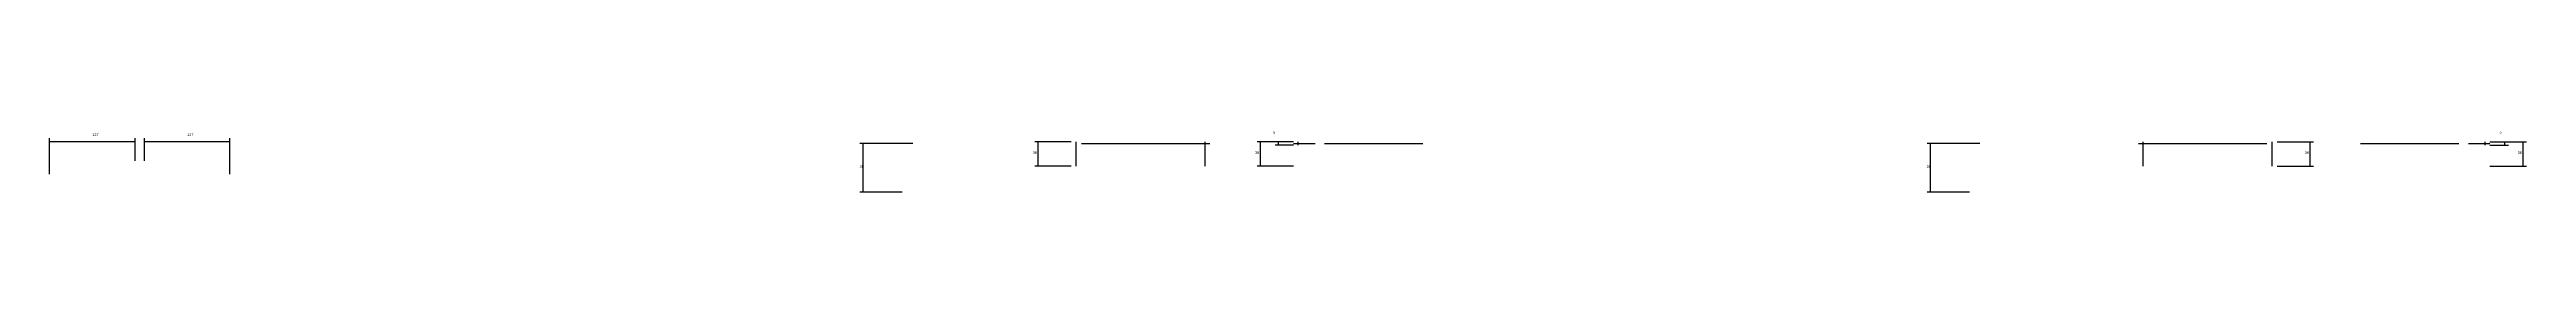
# Model space of a CAD drawing. Header units: metres. Extents: x 1764 to 5841, y -4497 to -3400.
# Drawn here: x 2154 to 5833, y -4497 to -4406 of the extents above; entities that cross this region are included whole.
import ezdxf

# ---------------------------------------------------------------- set-up
doc = ezdxf.new("R2010")
doc.units = ezdxf.units.M
for name, color, linetype in [('COTA', 4, 'Continuous'), ('SARR_2.2x7', 40, 'Continuous'), ('SARR_EDITAR', 141, 'Continuous')]:
    doc.layers.add(name, color=color, linetype=linetype)

msp = doc.modelspace()

# ---------------------------------------------------------------- linework, layer by layer
at = {"layer": 'COTA'}
for p, q in [((2153.7, -4470.5), (2153.7, -4417)), ((2153.7, -4422), (2280.7, -4422)), ((2280.7, -4450.5), (2280.7, -4417)), ((2294.7, -4450.5), (2294.7, -4417)), ((2294.7, -4422), (2421.7, -4422)), ((2421.7, -4470.5), (2421.7, -4417)), ((3436, -4425), (3357.5, -4425)), ((3362.5, -4497), (3362.5, -4425)), ((3671.4, -4422.5), (3617.2, -4422.5)), ((3622.2, -4458.5), (3622.2, -4422.5)), ((4001.6, -4422.5), (3947.4, -4422.5)), ((3952.4, -4458.5), (3952.4, -4422.5)), ((4001.6, -4422.5), (3974.2, -4422.5)), ((4001.6, -4427.5), (3974.2, -4427.5)), ((3979.2, -4427.5), (3979.2, -4422.5)), ((5021, -4425), (4942.5, -4425)), ((4947.5, -4497), (4947.5, -4425)), ((5462.4, -4422.5), (5516.6, -4422.5)), ((5511.6, -4458.5), (5511.6, -4422.5)), ((5778.6, -4422.5), (5832.9, -4422.5)), ((5778.6, -4422.5), (5806, -4422.5)), ((5778.6, -4427.5), (5806, -4427.5)), ((5801, -4427.5), (5801, -4422.5)), ((5827.9, -4458.5), (5827.9, -4422.5)), ((3671.4, -4458.5), (3617.2, -4458.5)), ((4001.6, -4458.5), (3947.4, -4458.5)), ((5462.4, -4458.5), (5516.6, -4458.5)), ((5778.6, -4458.5), (5832.9, -4458.5)), ((3420.4, -4497), (3357.5, -4497)), ((5005.4, -4497), (4942.5, -4497))]:
    msp.add_line(p, q, dxfattribs=at)
at = {"layer": 'SARR_2.2x7'}
for p, q in [((3678.4, -4458.5), (3678.4, -4422.5)), ((3686.4, -4424.7), (3877.4, -4424.7)), ((3870.4, -4458.5), (3870.4, -4422.5)), ((4008.6, -4427.5), (4008.6, -4422.5)), ((5256.4, -4424.7), (5447.4, -4424.7)), ((5263.4, -4458.5), (5263.4, -4422.5)), ((5455.4, -4458.5), (5455.4, -4422.5)), ((5771.6, -4427.5), (5771.6, -4422.5))]:
    msp.add_line(p, q, dxfattribs=at)
at = {"layer": 'SARR_EDITAR'}
for p, q in [((4001.6, -4424.7), (4033.6, -4424.7)), ((4047.6, -4424.7), (4193.6, -4424.7)), ((5586.6, -4424.7), (5732.6, -4424.7)), ((5746.6, -4424.7), (5778.6, -4424.7))]:
    msp.add_line(p, q, dxfattribs=at)

# ---------------------------------------------------------------- texts
at = {"layer": 'COTA'}
for s, p in [('127', (2217.2, -4414)), ('127', (2358.2, -4414)), ('5', (3971.2, -4410.2)), ('5', (5793, -4410.2)), ('36', (3614.2, -4440.5)), ('36', (3944.4, -4440.5)), ('36', (5503.6, -4440.5)), ('36', (5819.9, -4440.5)), ('36', (3357, -4461)), ('36', (4942, -4461))]:
    msp.add_text(s, height=4, dxfattribs=at).set_placement(p)

doc.saveas('drawing.dxf')
